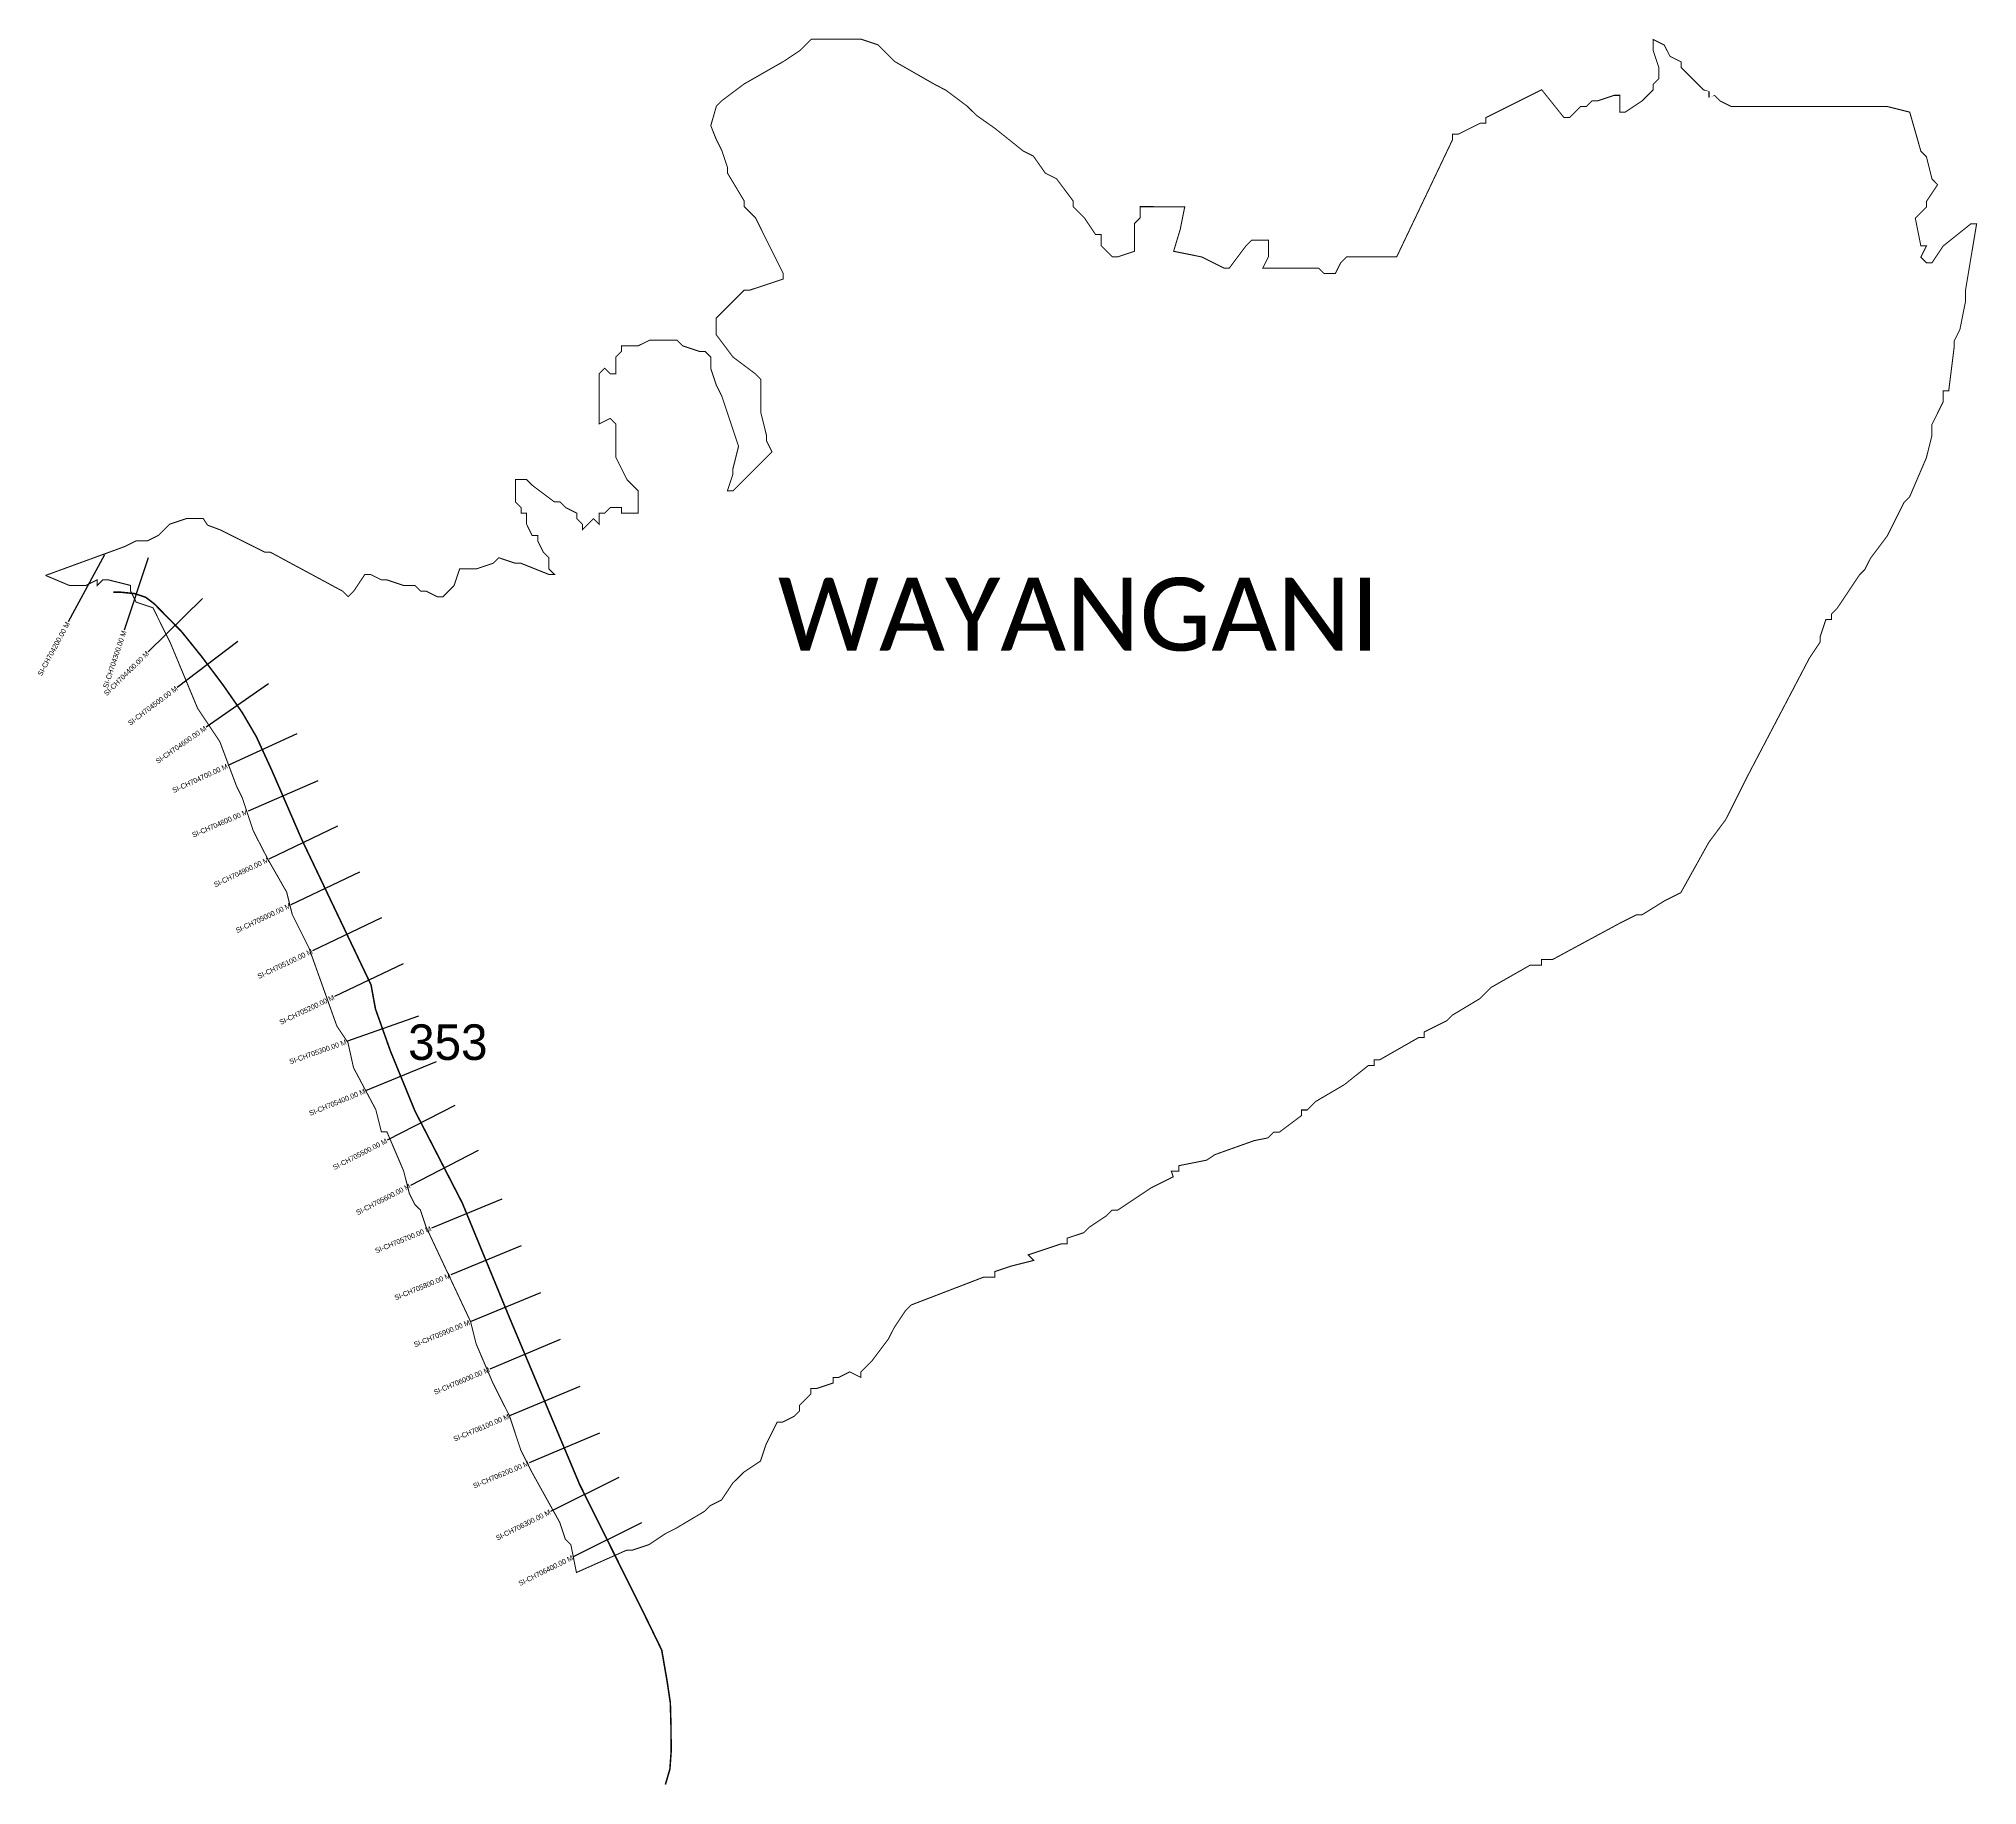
# Model space of a CAD drawing. Header units: metres. Extents: x 349977 to 353793, y 1754537 to 1757976.
import ezdxf
from ezdxf.enums import TextEntityAlignment as Align

# ---------------------------------------------------------------- set-up
doc = ezdxf.new("R2010")
doc.units = ezdxf.units.M
for name, color, linetype in [('CS', 134, 'Continuous'), ('CSMark', 6, 'Continuous'), ('NATURALLY PROTECTED', 3, 'Continuous'), ('VILLAGE NAME', 250, 'Continuous')]:
    doc.layers.add(name, color=color, linetype=linetype)

msp = doc.modelspace()

# ---------------------------------------------------------------- linework, layer by layer
at = {"color": 6, "const_width": 2}
for points in [[(351310.7143968149, 1757842.967329245), (351321.684359439, 1757853.962285979), (351365.6260730588, 1757886.877307467), (351442.4697138718, 1757930.746429496), (351475.4085459994, 1757952.699437362), (351497.3813901158, 1757974.656407718), (351596.1860016768, 1757974.656407718), (351629.1339279304, 1757963.609879113), (351662.052923808, 1757930.667084496), (351738.8648409004, 1757886.742440006), (351763.0658961803, 1757874.053806609), (351804.7107578589, 1757842.788826793), (351822.5683293493, 1757824.945136868), (351859.5906984823, 1757798.872106391), (351914.4706269837, 1757754.922456561), (351934.5674043657, 1757744.880059667), (351958.3845795961, 1757711.009699542), (351980.3125935746, 1757700.03578655), (352013.2276150624, 1757656.094072707), (352013.2236525722, 1757645.128084696), (352035.1806227056, 1757623.15524058), (352057.1336307949, 1757590.216408452), (352068.099620238, 1757590.216408452), (352068.0916819259, 1757568.247537833), (352090.0486522824, 1757546.340480813), (352101.0146402937, 1757546.340480812), (352133.9495101541, 1757557.257751082), (352133.9693464045, 1757612.153554458), (352144.9722278967, 1757623.11556808), (352144.9801647767, 1757645.080475316), (352232.8068627314, 1757645.048739696), (352223.7731579636, 1757600.045783573), (352210.8102198745, 1757557.229977952), (352265.7020479689, 1757546.211222477), (352309.5910064704, 1757524.263384594), (352320.5899254724, 1757524.259410204), (352353.5366828035, 1757568.144394092), (352364.5395761952, 1757579.139338928), (352397.4375404522, 1757579.127451457), (352397.4256291826, 1757546.163624996), (352386.4517161908, 1757524.235611464), (352496.2103903912, 1757524.195950863), (352507.2053350035, 1757513.193057248), (352529.1702420168, 1757513.185120368), (352540.1441673542, 1757535.146065114), (352551.1141178557, 1757546.108090635), (352649.9567510576, 1757546.108090635), (352759.7817162807, 1757776.581918864), (352759.7817162807, 1757787.580838633), (352765.285150171, 1757787.578850002), (352770.784609672, 1757787.576862808), (352814.6564873671, 1757809.492989761), (352825.6554063692, 1757809.489015372), (352825.6593807586, 1757820.487933705), (352863.8372226286, 1757839.552459007), (352935.4708100775, 1757875.311133367), (352979.3808001993, 1757820.432387445), (352990.3507597425, 1757820.432387445), (353012.3196204277, 1757842.352464989), (353023.2856086621, 1757842.348502499), (353034.2555712862, 1757853.343459234), (353045.2544902882, 1757853.339484844), (353078.1893480261, 1757864.293573485), (353089.1553362604, 1757864.289610995), (353089.1434368903, 1757831.358715747), (353100.1423558923, 1757831.354741357), (353133.0811880199, 1757853.307749224), (353155.0210894691, 1757875.231800266), (353155.0250638588, 1757886.230719491), (353166.027945351, 1757897.192733112), (353166.0358822309, 1757919.157640349), (353155.0488625991, 1757952.092509986), (353155.056799479, 1757974.057417223), (353177.0177321025, 1757963.050561118), (353188.0087263472, 1757941.114610706), (353209.9367282031, 1757930.1077665), (353209.9327657129, 1757919.141778489), (353253.8467062028, 1757875.196090256), (353264.8126944371, 1757875.192127766), (353264.812694437, 1757864.226138323), (353275.7747201812, 1757864.222177264), (353286.7696766931, 1757853.252214863), (353308.7306093166, 1757842.245358758), (353390.0986063451, 1757842.215956948), (353616.1075864399, 1757842.134290037), (353660.0005074317, 1757831.152440165), (353681.9376415381, 1757754.283793565), (353692.8996670591, 1757743.313843064), (353703.8827244238, 1757699.412985415), (353714.8447382685, 1757688.410103699), (353692.867931439, 1757655.487145332), (353692.8639689487, 1757644.521157321), (353670.9240558231, 1757622.564175065), (353681.8702078071, 1757567.664409198), (353692.8361958184, 1757567.660446708), (353681.8622709272, 1757545.699501962), (353692.8242964483, 1757534.72955146), (353703.8232156733, 1757534.725577071), (353725.7670912891, 1757567.648547338), (353780.6787675334, 1757611.558526452), (353791.6776865354, 1757611.554552063), (353773.5442733728, 1757503.023054646), (353769.6651701417, 1757479.805975846), (353769.6651701417, 1757457.872413751), (353758.6714206768, 1757402.98215983), (353747.6645645719, 1757381.021226983), (353747.6606020816, 1757370.055238972), (353741.5393100224, 1757321.173430762), (353736.6628784498, 1757282.232502838), (353725.6639594478, 1757282.236477228), (353725.6560225682, 1757260.271570884), (353703.7081725626, 1757216.349681391), (353703.7002475822, 1757194.417705369), (353692.6854545973, 1757150.491865286), (353665.4843196736, 1757087.094890403), (353659.7267981188, 1757073.675985257), (353648.7568357178, 1757062.681028522), (353625.8985987089, 1757017.005823384), (353615.8021415068, 1756996.831137397), (353582.8553843988, 1756952.946153508), (353571.8485282938, 1756930.985220661), (353560.8785658932, 1756919.990264819), (353521.4259008795, 1756860.842791039), (353516.9578836705, 1756854.144335292), (353505.9550021783, 1756843.18232167), (353505.9550021783, 1756832.216331335), (353494.9837272341, 1756832.216331335), (353483.9742211821, 1756799.260444077), (353483.9702586919, 1756788.294456066), (353462.026383076, 1756755.371485799), (353341.1854823828, 1756524.86592195), (353297.6798154254, 1756438.193272428), (353264.2771751821, 1756393.170114981), (353209.3456745874, 1756294.397264596), (353177.3778921524, 1756278.415823345), (353132.5020218748, 1756250.495211354), (353121.5031028728, 1756250.499185744), (353091.7124666525, 1756235.617321075), (352956.8168905681, 1756162.731984863), (352934.8519833317, 1756162.739921743), (352934.8480208414, 1756151.773933731), (352912.8831138282, 1756151.781870611), (352836.0394611157, 1756107.879817369), (352814.0666291215, 1756085.955777334), (352778.7513305448, 1756064.767008646), (352759.1589151449, 1756053.011787123), (352748.1889646433, 1756042.049761602), (352704.251213291, 1756020.100729018), (352704.2472508004, 1756009.134740114), (352693.2812627892, 1756009.138702604), (352616.4376100769, 1755965.236650254), (352605.4386896387, 1755965.236650254), (352605.4347285846, 1755954.274636633), (352594.4687403503, 1755954.278599123), (352547.3377150752, 1755916.61865377), (352490.1343496252, 1755882.971504985), (352473.6794115277, 1755866.495536382), (352462.6804910896, 1755866.495536382), (352462.6765300352, 1755855.533521868), (352418.767747406, 1755822.618488481), (352407.8017589486, 1755822.622450971), (352396.7988655569, 1755811.627506135), (352369.4311684882, 1755806.170816651), (352292.511286215, 1755778.734290243), (352276.0254104941, 1755767.774257867), (352221.1256336204, 1755756.795174892), (352221.1216711301, 1755745.82918688), (352206.4051113097, 1755745.834504616), (352209.7658359088, 1755735.996750761), (352210.1517206286, 1755734.867161359), (352190.1020178096, 1755724.843846532), (352166.2469002667, 1755712.918115983), (352100.3363166972, 1755669.045043364), (352089.3703286859, 1755669.049005855), (352078.4003660619, 1755658.05404912), (352056.8296076187, 1755643.691978926), (352045.4286031666, 1755636.101053153), (352034.458652219, 1755625.139027632), (352001.5237947042, 1755614.184938991), (352001.5198203144, 1755603.186019766), (351990.55383208, 1755603.189982256), (351924.6511856133, 1755581.281815981), (351935.6461302259, 1755570.278923258), (351891.7123532626, 1755559.328808115), (351858.7774955247, 1755548.374719474), (351858.7735211353, 1755537.375801141), (351836.8415446667, 1755537.383726121), (351694.0992082008, 1755482.539495507), (351683.0963267086, 1755471.577481886), (351662.6737215215, 1755440.936913725), (351661.1524508697, 1755438.654511619), (351649.6170943263, 1755415.989617426), (351627.0416229133, 1755385.91915507), (351617.1988378795, 1755372.808593991), (351595.2259937632, 1755350.851623635), (351595.222031273, 1755339.885635623), (351573.2940175175, 1755350.859548615), (351551.325147791, 1755339.901497484), (351540.3591595566, 1755339.905459974), (351540.3551851669, 1755328.906540749), (351507.420327429, 1755317.952452108), (351496.4214069909, 1755317.952452108), (351496.4174340373, 1755306.957507272), (351474.4446018204, 1755285.03346813), (351474.4406274307, 1755274.034548905), (351463.4706767062, 1755263.072523384), (351441.5018072026, 1755252.114472252), (351430.5358189683, 1755252.118434742), (351408.5550379721, 1755208.19655715), (351397.5771505907, 1755175.269624392), (351364.63831824, 1755153.316616526), (351342.6654860232, 1755131.392577383), (351324.5462493049, 1755104.221421081), (351320.6886677403, 1755098.436687802), (351298.7527287813, 1755087.478624771), (351287.7498472888, 1755076.516610257), (351230.6459704853, 1755042.505159274), (351210.9061947996, 1755032.614557907), (351177.9673624489, 1755010.661550041), (351144.9995739434, 1754999.707473299), (351134.0335857091, 1754999.711435789), (351035.2250378826, 1754955.850250641), (351024.2459432312, 1755010.717096301), (351013.2839293866, 1755021.719978016), (351002.3298407454, 1755054.654835754), (350947.4697363718, 1755153.467357747), (350925.5207026722, 1755197.4051091), (350903.414802291, 1755264.232839424), (350870.6724976687, 1755329.148526341), (350859.6156213296, 1755354.981057959), (350837.7693755514, 1755406.021136323), (350826.8192494004, 1755449.921982073), (350785.3785587908, 1755538.060269546), (350739.0599849533, 1755636.573101168), (350728.1059082116, 1755669.54089012), (350717.1109516997, 1755680.51085252), (350706.1529005684, 1755702.479722247), (350695.1698434267, 1755746.380579896), (350662.266721086, 1755823.253188986), (350651.3007328517, 1755823.257151477), (350640.350606701, 1755867.157998118), (350604.4443915298, 1755934.659246354), (350596.4506078301, 1755949.68701732), (350585.5024135968, 1755998.93434568), (350563.5494055075, 1756031.873177808), (350529.5239013452, 1756127.241115728), (350508.7091376073, 1756185.581503177), (350475.8020408769, 1756251.455193043), (350464.8519266254, 1756295.388970006), (350427.5822465973, 1756360.623694897), (350399.0337708973, 1756416.170361725), (350382.6243227217, 1756465.433409074), (350377.0926621782, 1756482.040089101), (350366.1346110468, 1756504.008958827), (350333.2025087525, 1756591.814637507), (350289.3294356873, 1756657.725221076), (350253.1605043928, 1756744.601694178), (350236.2756618959, 1756785.158479035), (350201.5741341764, 1756855.342328183), (350168.6472130954, 1756866.353146778), (350157.6891500648, 1756888.289086183), (350157.6891500648, 1756899.272107536), (350113.7672724717, 1756910.269866287), (350102.8012844604, 1756910.273828777), (350091.7984029682, 1756899.311815156), (350091.8023654584, 1756910.277803167), (350069.8664264994, 1756899.319740136), (350036.9355312518, 1756899.331639506), (349990.1272732753, 1756919.003033094)], [(349990.1272732753, 1756919.003033094), (350068.424619979, 1756947.561395253), (350108.1976077328, 1756962.068290266), (350146.7219666827, 1756976.119757412), (350168.6908480857, 1756987.110739757), (350190.6557553221, 1756987.102802878), (350212.591694281, 1756998.060865908), (350224.6204720802, 1757010.080953924), (350234.5645381743, 1757020.017836265), (350267.4993961352, 1757030.971924906), (350300.4302913829, 1757030.960025536), (350309.3436980193, 1757017.903771353), (350333.3532499737, 1757008.983218929), (350421.164085845, 1756965.05460005), (350432.163004847, 1756965.05062566), (350541.5686512571, 1756906.067515333), (350574.8248013884, 1756888.138356861), (350585.8032863435, 1756877.151934357), (350596.7897084018, 1756888.130419981), (350618.7665147853, 1756921.053378349), (350629.7325032427, 1756921.049415858), (350651.6934477655, 1756910.075490075), (350662.6594359998, 1756910.071527585), (350684.2020941488, 1756902.889174002), (350695.5863689803, 1756899.093640204), (350717.5512759936, 1756899.085703324), (350728.5462206062, 1756888.082810601), (350739.5122086175, 1756888.078848111), (350761.4731535867, 1756877.10492322), (350772.4391415981, 1756877.100960729), (350794.411985714, 1756899.057930194), (350805.3898730954, 1756931.984862951), (350838.3207685662, 1756931.972963581), (350871.2556263041, 1756942.927052222), (350882.2585199188, 1756953.921997057), (350915.1854407768, 1756942.911178462), (350926.1514287881, 1756942.907215972), (350981.0392943926, 1756920.922473378), (350992.0052826269, 1756920.918510887), (350981.0432687819, 1756931.92139171), (350981.0512056618, 1756953.886298947), (350970.0891801408, 1756964.856249448), (350959.0981980187, 1756986.825131075), (350959.1021605089, 1756997.791119086), (350948.1361724976, 1756997.795081576), (350937.1781209201, 1757019.763951303), (350937.1781209201, 1757041.728861407), (350926.187138798, 1757041.732832929), (350926.1911012882, 1757052.69882094), (350915.2290757672, 1757063.668771441), (350915.2449495273, 1757107.598586806), (350937.2098565406, 1757107.590649927), (350948.1718706083, 1757096.587768211), (350992.0568544968, 1757063.641010211), (351003.0557737219, 1757063.637035821), (351014.017799243, 1757052.66708532), (351035.9787439891, 1757041.693160428), (351035.9747695994, 1757030.694241204), (351046.9367951205, 1757019.724290702), (351046.9367951205, 1757008.729342996), (351060.8128585496, 1757022.595382098), (351068.9056650702, 1757030.682341833), (351079.8676905912, 1757019.712391332), (351079.8756274714, 1757041.677298568), (351090.8745464731, 1757041.673324178), (351101.8444969747, 1757052.635349699), (351123.809404211, 1757052.62741282), (351123.809404211, 1757041.661423376), (351145.74341462, 1757041.653497661), (351156.7363371915, 1757041.649525438), (351156.7521990519, 1757085.546408697), (351134.7952286958, 1757107.519253705), (351112.8461833198, 1757151.424073844), (351112.86998206, 1757217.28586434), (351101.9079682154, 1757228.288746055), (351079.9390868124, 1757217.29776371), (351079.9747968219, 1757316.123379774), (351090.9612194377, 1757327.101864841), (351101.9397038353, 1757316.115442894), (351112.9056920696, 1757316.111480404), (351112.9175914401, 1757349.042376544), (351123.9204729323, 1757360.004390166), (351123.924447322, 1757371.003309391), (351156.8553427928, 1757370.991410021), (351178.8242122963, 1757381.949461152), (351233.6870840127, 1757381.929636801), (351244.6820405245, 1757370.959674401), (351277.6089616055, 1757359.948855805), (351288.5749496168, 1757359.944893315), (351299.5699061286, 1757348.974930914), (351299.5619692486, 1757327.010023677), (351310.5160581129, 1757294.07516594), (351321.4741094673, 1757272.106296213), (351354.3693066046, 1757173.3017111), (351343.3874446104, 1757129.375859118), (351343.3834821202, 1757118.409871106), (351332.4055947384, 1757085.482937457), (351343.3715827497, 1757085.478974966), (351381.815824175, 1757123.895443708), (351420.2600656004, 1757162.311912449), (351409.2690715788, 1757184.247862861), (351409.2730459685, 1757195.246782086), (351402.4414871318, 1757222.635618213), (351398.3229198176, 1757239.147627835), (351398.3467185579, 1757305.009418331), (351387.3847047129, 1757316.012299154), (351343.4667896106, 1757348.959069054), (351310.5517562233, 1757392.867851683), (351310.5636555935, 1757425.79874693), (351365.4792943276, 1757480.674713164), (351376.4452825619, 1757480.670750674), (351442.3150101602, 1757502.61185917), (351442.3189726504, 1757513.577847181), (351411.1254156789, 1757576.058861668), (351387.4957734345, 1757623.389277392), (351365.5387793149, 1757645.296358113), (351365.5427655683, 1757656.32810952), (351332.6317065707, 1757711.235811374), (351332.6356690609, 1757722.201799385), (351328.0041702836, 1757736.085255824), (351321.648649429, 1757755.136669023), (351310.6905980746, 1757777.105538749), (351299.7345279653, 1757804.557402482), (351310.7143968149, 1757842.967329245)]]:
    msp.add_lwpolyline(points, dxfattribs=at)
at = {"layer": 'CS'}
for p, q in [((350105.9722215068, 1756959.368408331), (350034.7815501198, 1756827.33853176)), ((350105.9722215068, 1756959.368408331), (350034.7815501198, 1756827.33853176)), ((350192.1716509243, 1756953.365852829), (350145.1162592354, 1756810.937659998)), ((350192.1716509243, 1756953.365852829), (350145.1162592354, 1756810.937659998)), ((350299.0288513122, 1756873.568828803), (350192.1786945146, 1756768.29279168)), ((350299.0288513122, 1756873.568828803), (350192.1786945146, 1756768.29279168)), ((350368.9770073369, 1756788.904913818), (350249.1748875433, 1756698.641676046)), ((350368.9770073369, 1756788.904913818), (350249.1748875433, 1756698.641676046)), ((350429.2867596411, 1756705.613655495), (350306.1401201304, 1756619.969594537)), ((350429.2867596411, 1756705.613655495), (350306.1401201304, 1756619.969594537)), ((350485.0492139261, 1756607.215296629), (350348.7286444074, 1756544.631733882)), ((350485.0492139261, 1756607.215296629), (350348.7286444074, 1756544.631733882)), ((350526.3433338542, 1756514.37293886), (350388.7049826179, 1756454.743380175)), ((350526.3433338542, 1756514.37293886), (350388.7049826179, 1756454.743380175)), ((350565.1742106733, 1756425.148234789), (350429.7615681626, 1756360.623694897)), ((350565.1742106733, 1756425.148234789), (350429.7615681626, 1756360.623694897)), ((350608.1905705832, 1756334.873139773), (350472.7779280725, 1756270.348599882)), ((350608.1905705832, 1756334.873139773), (350472.7779280725, 1756270.348599882)), ((350651.2069304932, 1756244.598044757), (350515.7942879825, 1756180.073504866)), ((350651.2069304932, 1756244.598044757), (350515.7942879825, 1756180.073504866)), ((350694.2232904031, 1756154.322949742), (350558.8106478924, 1756089.79840985)), ((350694.2232904031, 1756154.322949742), (350558.8106478924, 1756089.79840985)), ((350724.1849693438, 1756051.382265259), (350582.8596450849, 1756001.111471321)), ((350724.1849693438, 1756051.382265259), (350582.8596450849, 1756001.111471321)), ((350758.7948355723, 1755961.298713276), (350619.9460901879, 1755904.544630558)), ((350758.7948355723, 1755961.298713276), (350619.9460901879, 1755904.544630558)), ((350796.021362422, 1755875.629907105), (350662.626220747, 1755807.031538484)), ((350796.021362422, 1755875.629907105), (350662.626220747, 1755807.031538484)), ((350841.753608197, 1755786.699813118), (350708.3584668871, 1755718.101443786)), ((350841.753608197, 1755786.699813118), (350708.3584668871, 1755718.101443786)), ((350888.4125000188, 1755691.220509619), (350749.7048020913, 1755634.122571516)), ((350888.4125000188, 1755691.220509619), (350749.7048020913, 1755634.122571516)), ((350926.477792252, 1755598.748711428), (350787.7700945776, 1755541.650772709)), ((350926.477792252, 1755598.748711428), (350787.7700945776, 1755541.650772709)), ((350964.5430846116, 1755506.276912929), (350825.8353869372, 1755449.178974211)), ((350964.5430846116, 1755506.276912929), (350825.8353869372, 1755449.178974211)), ((351002.9399632792, 1755414.548315516), (350864.6615550978, 1755356.418445132)), ((351002.9399632792, 1755414.548315516), (350864.6615550978, 1755356.418445132)), ((351041.6932102102, 1755322.362710432), (350903.414802291, 1755264.232839424)), ((351041.6932102102, 1755322.362710432), (350903.414802291, 1755264.232839424)), ((351080.4464572723, 1755230.177105036), (350942.1680493531, 1755172.047234029)), ((351080.4464572723, 1755230.177105036), (350942.1680493531, 1755172.047234029)), ((351118.5049338647, 1755142.931776499), (350984.210665846, 1755076.110750038)), ((351118.5049338647, 1755142.931776499), (350984.210665846, 1755076.110750038)), ((351163.0522847593, 1755053.402264447), (351028.7580167406, 1754986.581237986)), ((351163.0522847593, 1755053.402264447), (351028.7580167406, 1754986.581237986))]:
    msp.add_line(p, q, dxfattribs=at)
at = {"layer": 'NATURALLY PROTECTED', "const_width": 3, "flags": 128}
msp.add_lwpolyline([(350123.553237055, 1756886.103352177), (350138.9536497919, 1756885.903546607), (350165.0921496574, 1756883.32520104), (350187.2486433284, 1756876.005143957), (350204.3184090107, 1756863.031240047), (350218.3649502552, 1756848.635788563), (350224.3192998759, 1756842.533535375), (350257.4614494675, 1756808.895834), (350296.3208264605, 1756760.702562864), (350339.1974228368, 1756703.794487336), (350377.3741351039, 1756648.900619296), (350405.2141085006, 1756601.353806035), (350435.5790140842, 1756535.212457865), (350494.9542300032, 1756398.161186712), (350609.2916040222, 1756158.210216313), (350630.9306363482, 1756112.798059093), (350639.6036524081, 1756065.376117227), (350668.9362880089, 1755982.913837906), (350717.0612120951, 1755865.176312006), (350810.471281399, 1755683.532788892), (350903.0309615136, 1755458.678083777), (351041.3836508155, 1755129.566915338), (351174.5205682294, 1754861.993580161), (351203.1401799481, 1754803.110383066), (351213.7697122814, 1754741.687834163), (351220.0712328785, 1754699.308908641), (351221.3315369943, 1754654.002668237), (351221.7516383686, 1754603.942898165), (351219.2310301298, 1754568.694267146), (351210.4089012974, 1754538.494582893)], dxfattribs=at)

# ---------------------------------------------------------------- texts
at = {"insert": (350703.9776281389, 1756035.125553732), "char_height": 70, "attachment_point": 1}
msp.add_mtext_dynamic_manual_height_columns('353', width=95.17246124148369, gutter_width=1, heights=[0], dxfattribs=at)
at = {"layer": 'CSMark'}
for s, rotation, p in [('SI-CH704200.00 M', 61.66639937978523, (350034.3069456439, 1756826.458332583)), ('SI-CH704200.00 M', 61.66639937978523, (350034.3069456439, 1756826.458332583)), ('SI-CH704300.00 M', 71.71749062028445, (350144.8025566242, 1756809.988138713)), ('SI-CH704300.00 M', 71.71749062028445, (350144.8025566242, 1756809.988138713)), ('SI-CH704400.00 M', 44.57483441010974, (350191.4663601359, 1756767.590951433)), ('SI-CH704400.00 M', 44.57483441010974, (350191.4663601359, 1756767.590951433)), ('SI-CH704500.00 M', 36.99568808722839, (350248.3762067447, 1756698.039921128)), ('SI-CH704500.00 M', 36.99568808722839, (350248.3762067447, 1756698.039921128)), ('SI-CH704600.00 M', 34.81722499789147, (350305.3191425336, 1756619.398634131)), ('SI-CH704600.00 M', 34.81722499789147, (350305.3191425336, 1756619.398634131)), ('SI-CH704700.00 M', 24.65943498603958, (350347.8198406106, 1756544.21451013)), ('SI-CH704700.00 M', 24.65943498603958, (350347.8198406106, 1756544.21451013)), ('SI-CH704800.00 M', 23.42388181618548, (350387.7873936097, 1756454.345849783)), ('SI-CH704800.00 M', 23.42388181618548, (350387.7873936097, 1756454.345849783)), ('SI-CH704900.00 M', 25.47794301004557, (350428.8588172125, 1756360.193531298)), ('SI-CH704900.00 M', 25.47794301004557, (350428.8588172125, 1756360.193531298)), ('SI-CH705000.00 M', 25.47794301004557, (350471.8751771224, 1756269.918436282)), ('SI-CH705000.00 M', 25.47794301004557, (350471.8751771224, 1756269.918436282)), ('SI-CH705100.00 M', 25.47794301004557, (350514.8915370324, 1756179.643341267)), ('SI-CH705100.00 M', 25.47794301004557, (350514.8915370324, 1756179.643341267)), ('SI-CH705200.00 M', 25.47794301004557, (350557.9078969423, 1756089.368246251)), ('SI-CH705200.00 M', 25.47794301004557, (350557.9078969423, 1756089.368246251)), ('SI-CH705300.00 M', 19.58096795294521, (350581.9174762565, 1756000.776332695)), ('SI-CH705300.00 M', 19.58096795294521, (350581.9174762565, 1756000.776332695)), ('SI-CH705400.00 M', 22.23216835494599, (350619.0204318854, 1755904.166270006)), ('SI-CH705400.00 M', 22.23216835494599, (350619.0204318854, 1755904.166270006)), ('SI-CH705500.00 M', 27.21446508111085, (350661.7369198024, 1755806.574216026)), ('SI-CH705500.00 M', 27.21446508111085, (350661.7369198024, 1755806.574216026)), ('SI-CH705600.00 M', 27.2144653861498, (350707.4691659451, 1755717.644121324)), ('SI-CH705600.00 M', 27.2144653861498, (350707.4691659451, 1755717.644121324)), ('SI-CH705700.00 M', 22.3741319283714, (350748.7800841052, 1755633.741918595)), ('SI-CH705700.00 M', 22.3741319283714, (350748.7800841052, 1755633.741918595)), ('SI-CH705800.00 M', 22.37413218227094, (350786.8453765931, 1755541.270119785)), ('SI-CH705800.00 M', 22.37413218227094, (350786.8453765931, 1755541.270119785)), ('SI-CH705900.00 M', 22.37413218227094, (350824.9106689527, 1755448.798321286)), ('SI-CH705900.00 M', 22.37413218227094, (350824.9106689527, 1755448.798321286)), ('SI-CH706000.00 M', 22.80104930463187, (350863.7396990432, 1755356.030912663)), ('SI-CH706000.00 M', 22.80104930463187, (350863.7396990432, 1755356.030912663)), ('SI-CH706100.00 M', 22.80104956312015, (350902.4929462382, 1755263.845306951)), ('SI-CH706100.00 M', 22.80104956312015, (350902.4929462382, 1755263.845306951)), ('SI-CH706200.00 M', 22.80104956312015, (350941.2461933003, 1755171.659701556)), ('SI-CH706200.00 M', 22.80104956312015, (350941.2461933003, 1755171.659701556)), ('SI-CH706300.00 M', 26.45363776068994, (350983.3153707259, 1755075.665276528)), ('SI-CH706300.00 M', 26.45363776068994, (350983.3153707259, 1755075.665276528)), ('SI-CH706400.00 M', 26.45363776068994, (351027.8627216205, 1754986.135764476)), ('SI-CH706400.00 M', 26.45363776068994, (351027.8627216205, 1754986.135764476))]:
    msp.add_text(s, height=10, rotation=rotation, dxfattribs=at).set_placement(p, align=Align.MIDDLE_RIGHT)
at = {"layer": 'VILLAGE NAME', "insert": (351431.7872101937, 1756914.799823313), "char_height": 143.6998292004773, "attachment_point": 1, "rotation": 359.97929653435835}
msp.add_mtext_dynamic_manual_height_columns('{\\fCalibri|b0|i0|c0|p34;WAYANGANI}', width=1418.000350885173, gutter_width=718.4991460023863, heights=[0], dxfattribs=at)
msp.add_mtext_dynamic_manual_height_columns('{\\fCalibri|b0|i0|c0|p34;WAYANGANI}', width=1418.000350885173, gutter_width=718.4991460023863, heights=[0], dxfattribs=at)

doc.saveas('drawing.dxf')
